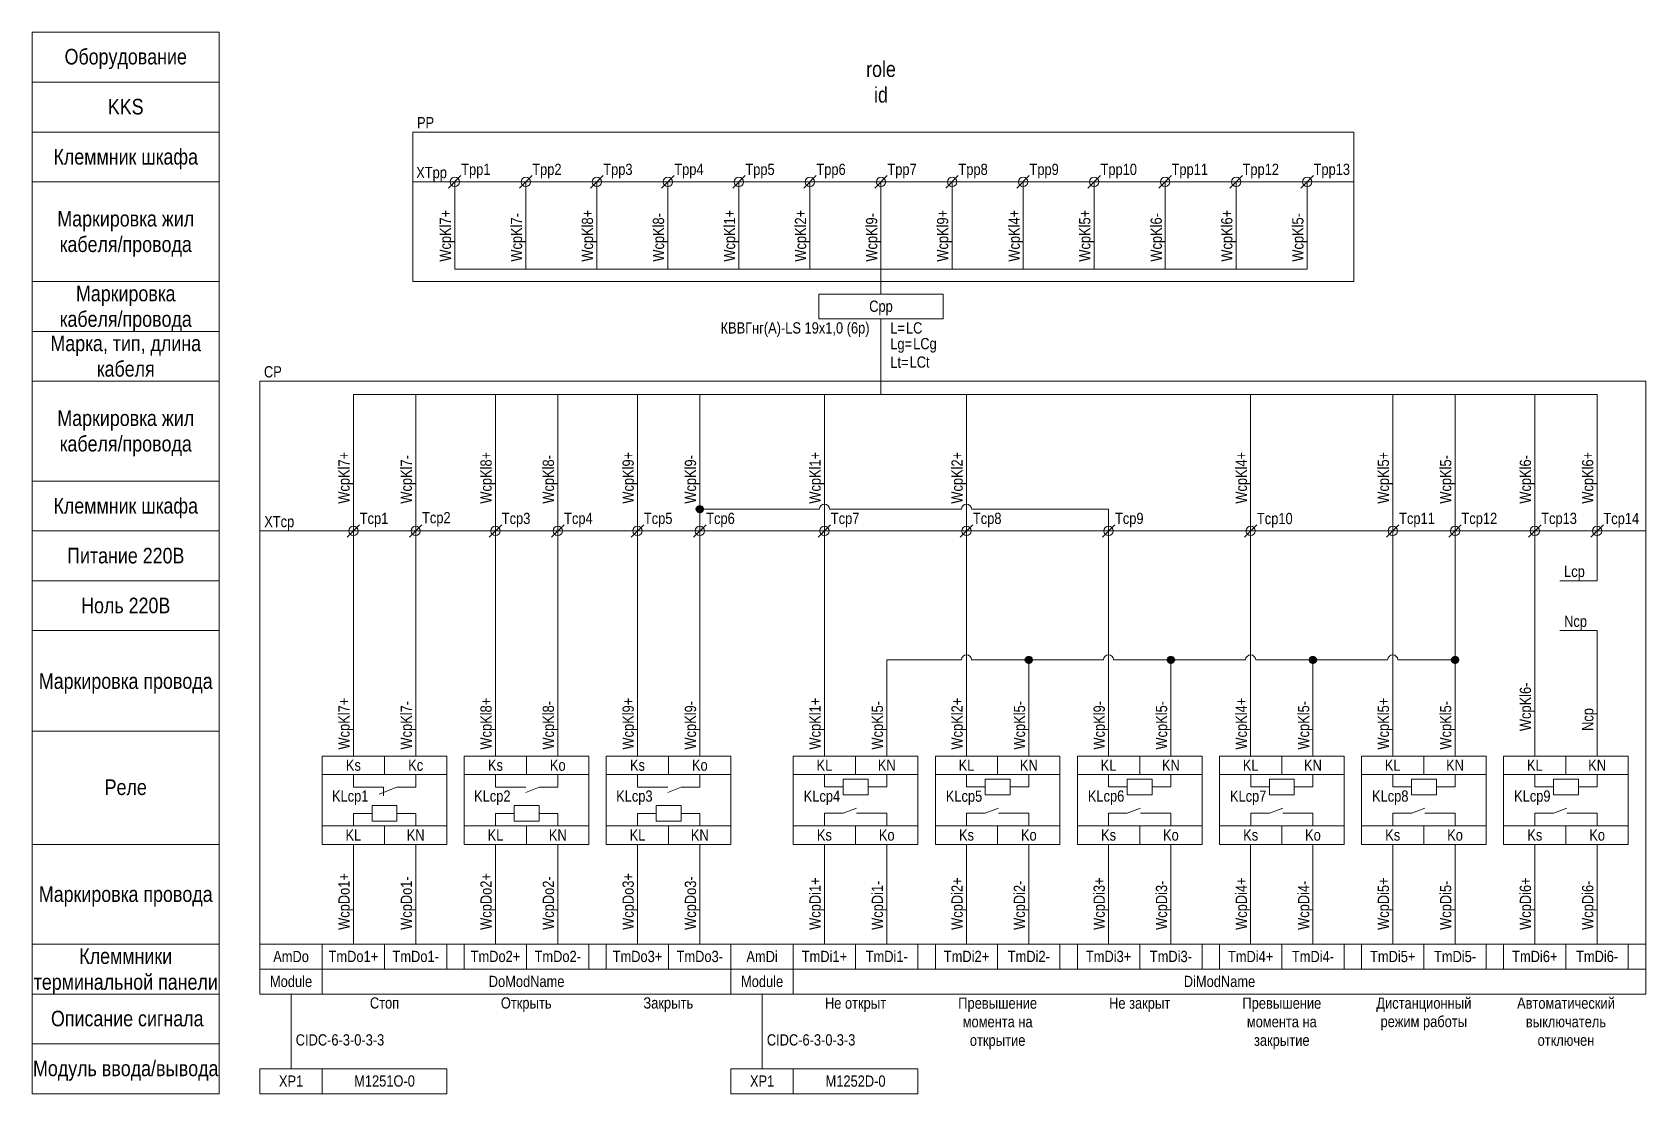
# Model space of a CAD drawing. Header units: millimetres. Extents: x 20 to 279, y -175 to -5.
import ezdxf

# ---------------------------------------------------------------- set-up
doc = ezdxf.new("R2010")
doc.units = ezdxf.units.MM
doc.header["$MEASUREMENT"] = 0
doc.linetypes.add('1_1', pattern=[2000, 1000, -1000])
doc.linetypes.add('4_2_1_2', pattern=[6702.777624, 3527.777672, -1763.888836, 0, -1411.111116])
for name, color, linetype in [('cp_names', 7, 'Continuous'), ('cp_params_di', 7, 'Continuous'), ('cp_params_do', 7, 'Continuous'), ('cp_static_di', 7, 'Continuous'), ('cp_static_do', 7, 'Continuous'), ('id_names', 7, 'Continuous'), ('id_params_di', 7, 'Continuous'), ('id_params_do', 7, 'Continuous'), ('id_static_di', 7, 'Continuous'), ('id_static_do', 7, 'Continuous')]:
    doc.layers.add(name, color=color, linetype=linetype)
doc.styles.add('СГЕНЕРИР_СТИЛЬ_1', font='ARIALN.TTF')

msp = doc.modelspace()

# ---------------------------------------------------------------- texts
at = {"layer": 'cp_names', "color": 7, "linetype": 'Continuous', "lineweight": 15, "insert": (35, -65.66), "char_height": 2.5, "attachment_point": 2, "line_spacing_factor": 0.982786, "style": 'СГЕНЕРИР_СТИЛЬ_1'}
msp.add_mtext('\\A1;{\\pqc;\\fArial Narrow|b0|i0|c204|p34;Маркировка жил\\P\\pqc;\\fArial Narrow|b0|i0|c204|p34;кабеля/провода}', dxfattribs=at)
at = {"layer": 'cp_names', "color": 7, "linetype": 'Continuous', "lineweight": 15, "char_height": 2.5, "attachment_point": 2, "style": 'СГЕНЕРИР_СТИЛЬ_1'}
for s, insert in [('\\A1;{\\pqc;\\fArial Narrow|b0|i0|c204|p34;Клеммник\\fArial Narrow|b0|i0|c204|p34; шкафа}', (35, -79.72)), ('\\A1;{\\pqc;\\fArial Narrow|b0|i0|c204|p34;Питание \\fArial Narrow|b0|i0|c204|p34;220В}', (35, -87.71)), ('\\A1;{\\pqc;\\fArial Narrow|b0|i0|c204|p34;Ноль\\fArial Narrow|b0|i0|c204|p34; 220В}', (35, -95.71)), ('\\A1;{\\pqc;\\fArial Narrow|b0|i0|c204|p34;Маркировка \\fArial Narrow|b0|i0|c204|p34;провода}', (35, -107.84)), ('\\A1;{\\pqc;\\fArial Narrow|b0|i0|c204|p34;Реле}', (35, -124.87)), ('\\A1;{\\pqc;\\fArial Narrow|b0|i0|c204|p34;Маркировка \\fArial Narrow|b0|i0|c204|p34;провода}', (35, -142.02)), ('\\A1;{\\pqc;\\fArial Narrow|b0|i0|c204|p34;Описание сигнала}', (35.24, -161.98)), ('\\A1;{\\pqc;\\fArial Narrow|b0|i0|c204|p34;Модуль ввода/вывода}', (35, -169.98))]:
    msp.add_mtext(s, dxfattribs=dict(at, insert=insert))
at = {"layer": 'cp_names', "color": 7, "linetype": 'Continuous', "lineweight": 15, "insert": (35, -151.96), "char_height": 2.5, "width": 30, "attachment_point": 2, "line_spacing_factor": 0.996518, "style": 'СГЕНЕРИР_СТИЛЬ_1'}
msp.add_mtext('\\A1;{\\pqc;\\fArial Narrow|b0|i0|c204|p34;Клеммник\\fArial Narrow|b0|i0|c204|p34;и терминальной панели}', dxfattribs=at)
at = {"layer": 'cp_params_di', "color": 7, "linetype": 'Continuous', "lineweight": 15, "char_height": 1.8, "rotation": 90, "style": 'СГЕНЕРИР_СТИЛЬ_1'}
for s, insert, attachment_point in [('\\A1;{\\pql;\\fArial Narrow|b0|i0|c204|p34;WcpKl\\fArial Narrow|b0|i0|c204|p34;7\\fArial Narrow|b0|i0|c204|p34;+}', (85.4, -41.8), 1), ('\\A1;{\\pql;\\fArial Narrow|b0|i0|c204|p34;WcpKl\\fArial Narrow|b0|i0|c204|p34;8\\fArial Narrow|b0|i0|c204|p34;+}', (108.19, -41.8), 1), ('\\A1;{\\pql;\\fArial Narrow|b0|i0|c204|p34;Wcp\\fArial Narrow|b0|i0|c204|p34;Kl1+}', (130.99, -41.8), 1), ('\\A1;{\\pql;\\fArial Narrow|b0|i0|c204|p34;WcpKl\\fArial Narrow|b0|i0|c204|p34;2\\fArial Narrow|b0|i0|c204|p34;+}', (142.39, -41.8), 1), ('\\A1;{\\pql;\\fArial Narrow|b0|i0|c204|p34;WcpKl9\\fArial Narrow|b0|i0|c204|p34;+}', (165.19, -41.8), 1), ('\\A1;{\\pql;\\fArial Narrow|b0|i0|c204|p34;WcpKl\\fArial Narrow|b0|i0|c204|p34;4+}', (176.68, -41.8), 1), ('\\A1;{\\pql;\\fArial Narrow|b0|i0|c204|p34;WcpKl\\fArial Narrow|b0|i0|c204|p34;5\\fArial Narrow|b0|i0|c204|p34;+}', (188, -41.8), 1), ('\\A1;{\\pql;\\fArial Narrow|b0|i0|c204|p34;WcpKl\\fArial Narrow|b0|i0|c204|p34;6\\fArial Narrow|b0|i0|c204|p34;+}', (210.79, -41.8), 1), ('\\A1;{\\pql;\\fArial Narrow|b0|i0|c204|p34;WcpKl\\fArial Narrow|b0|i0|c204|p34;7\\fArial Narrow|b0|i0|c204|p34;-}', (96.8, -41.8), 1), ('\\A1;{\\pql;\\fArial Narrow|b0|i0|c204|p34;WcpKl\\fArial Narrow|b0|i0|c204|p34;8\\fArial Narrow|b0|i0|c204|p34;-}', (119.59, -41.8), 1), ('\\A1;{\\pql;\\fArial Narrow|b0|i0|c204|p34;WcpKl9\\fArial Narrow|b0|i0|c204|p34;-}', (153.79, -41.8), 1), ('\\A1;{\\pql;\\fArial Narrow|b0|i0|c204|p34;WcpKl\\fArial Narrow|b0|i0|c204|p34;6\\fArial Narrow|b0|i0|c204|p34;-}', (199.47, -41.8), 1), ('\\A1;{\\pql;\\fArial Narrow|b0|i0|c204|p34;WcpKl5\\fArial Narrow|b0|i0|c204|p34;-}', (222.2, -41.8), 1), ('\\A1;{\\pql;\\fArial Narrow|b0|i0|c204|p34;WcpKl\\fArial Narrow|b0|i0|c204|p34;7\\fArial Narrow|b0|i0|c204|p34;+}', (69.12, -80.63), 1), ('\\A1;{\\pql;\\fArial Narrow|b0|i0|c204|p34;WcpKl\\fArial Narrow|b0|i0|c204|p34;8\\fArial Narrow|b0|i0|c204|p34;+}', (91.92, -80.63), 1), ('\\A1;{\\pql;\\fArial Narrow|b0|i0|c204|p34;WcpKl\\fArial Narrow|b0|i0|c204|p34;9\\fArial Narrow|b0|i0|c204|p34;+}', (114.72, -80.63), 1), ('\\A1;{\\pql;\\fArial Narrow|b0|i0|c204|p34;Wcp\\fArial Narrow|b0|i0|c204|p34;Kl1+}', (144.72, -80.63), 1), ('\\A1;{\\pql;\\fArial Narrow|b0|i0|c204|p34;WcpKl\\fArial Narrow|b0|i0|c204|p34;2\\fArial Narrow|b0|i0|c204|p34;+}', (167.51, -80.63), 1), ('\\A1;{\\pql;\\fArial Narrow|b0|i0|c204|p34;WcpKl\\fArial Narrow|b0|i0|c204|p34;4\\fArial Narrow|b0|i0|c204|p34;+}', (213.12, -80.63), 1), ('\\A1;{\\pql;\\fArial Narrow|b0|i0|c204|p34;WcpKl\\fArial Narrow|b0|i0|c204|p34;5\\fArial Narrow|b0|i0|c204|p34;+}', (235.92, -80.63), 1), ('\\A1;{\\pql;\\fArial Narrow|b0|i0|c204|p34;WcpKl\\fArial Narrow|b0|i0|c204|p34;6\\fArial Narrow|b0|i0|c204|p34;+}', (268.71, -80.63), 1), ('\\A1;{\\pql;\\fArial Narrow|b0|i0|c204|p34;WcpKl\\fArial Narrow|b0|i0|c204|p34;7\\fArial Narrow|b0|i0|c204|p34;-}', (79.12, -80.63), 1), ('\\A1;{\\pql;\\fArial Narrow|b0|i0|c204|p34;WcpKl\\fArial Narrow|b0|i0|c204|p34;8\\fArial Narrow|b0|i0|c204|p34;-}', (101.92, -80.63), 1), ('\\A1;{\\pql;\\fArial Narrow|b0|i0|c204|p34;WcpKl\\fArial Narrow|b0|i0|c204|p34;9\\fArial Narrow|b0|i0|c204|p34;-}', (124.72, -80.63), 1), ('\\A1;{\\pql;\\fArial Narrow|b0|i0|c204|p34;WcpKl5\\fArial Narrow|b0|i0|c204|p34;-}', (245.92, -80.63), 1), ('\\A1;{\\pql;\\fArial Narrow|b0|i0|c204|p34;WcpKl\\fArial Narrow|b0|i0|c204|p34;6\\fArial Narrow|b0|i0|c204|p34;-}', (258.71, -80.63), 1), ('\\A1;{\\pql;\\fArial Narrow|b0|i0|c204|p34;WcpKl6\\fArial Narrow|b0|i0|c204|p34;-}', (258.71, -117.12), 1), ('\\A1;{\\pql;\\fArial Narrow|b0|i0|c204|p34;Wcp\\fArial Narrow|b0|i0|c204|p34;Kl1+}', (144.72, -120.08), 1), ('\\A1;{\\pql;\\fArial Narrow|b0|i0|c204|p34;WcpKl\\fArial Narrow|b0|i0|c204|p34;5\\fArial Narrow|b0|i0|c204|p34;-}', (154.72, -120.08), 1), ('\\A1;{\\pql;\\fArial Narrow|b0|i0|c204|p34;WcpKl\\fArial Narrow|b0|i0|c204|p34;2\\fArial Narrow|b0|i0|c204|p34;+}', (167.51, -120.08), 1), ('\\A1;{\\pql;\\fArial Narrow|b0|i0|c204|p34;WcpKl\\fArial Narrow|b0|i0|c204|p34;5\\fArial Narrow|b0|i0|c204|p34;-}', (177.52, -120.08), 1), ('\\A1;{\\pql;\\fArial Narrow|b0|i0|c204|p34;WcpKl\\fArial Narrow|b0|i0|c204|p34;5\\fArial Narrow|b0|i0|c204|p34;-}', (200.32, -120.08), 1), ('\\A1;{\\pql;\\fArial Narrow|b0|i0|c204|p34;WcpKl\\fArial Narrow|b0|i0|c204|p34;4\\fArial Narrow|b0|i0|c204|p34;+}', (213.12, -120.08), 1), ('\\A1;{\\pql;\\fArial Narrow|b0|i0|c204|p34;WcpKl\\fArial Narrow|b0|i0|c204|p34;5\\fArial Narrow|b0|i0|c204|p34;-}', (223.12, -120.08), 1), ('\\A1;{\\pql;\\fArial Narrow|b0|i0|c204|p34;WcpKl\\fArial Narrow|b0|i0|c204|p34;5\\fArial Narrow|b0|i0|c204|p34;+}', (235.92, -120.08), 1), ('\\A1;{\\pql;\\fArial Narrow|b0|i0|c204|p34;WcpKl\\fArial Narrow|b0|i0|c204|p34;5\\fArial Narrow|b0|i0|c204|p34;-}', (245.92, -120.08), 1), ('\\A1;{\\pqc;\\fArial Narrow|b0|i0|c204|p34;N\\fArial Narrow|b0|i0|c204|p34;cp}', (268.72, -115.26), 2), ('\\A1;{\\pql;\\fArial Narrow|b0|i0|c204|p34;WcpDi1\\fArial Narrow|b0|i0|c204|p34;+}', (144.72, -149.01), 1), ('\\A1;{\\pql;\\fArial Narrow|b0|i0|c204|p34;WcpDi1\\fArial Narrow|b0|i0|c204|p34;-}', (154.72, -149.01), 1), ('\\A1;{\\pql;\\fArial Narrow|b0|i0|c204|p34;WcpDi\\fArial Narrow|b0|i0|c204|p34;2\\fArial Narrow|b0|i0|c204|p34;+}', (167.51, -149.01), 1), ('\\A1;{\\pql;\\fArial Narrow|b0|i0|c204|p34;WcpDi\\fArial Narrow|b0|i0|c204|p34;2\\fArial Narrow|b0|i0|c204|p34;-}', (177.51, -149.01), 1), ('\\A1;{\\pql;\\fArial Narrow|b0|i0|c204|p34;WcpDi\\fArial Narrow|b0|i0|c204|p34;3\\fArial Narrow|b0|i0|c204|p34;+}', (190.31, -149.01), 1), ('\\A1;{\\pql;\\fArial Narrow|b0|i0|c204|p34;WcpDi\\fArial Narrow|b0|i0|c204|p34;3\\fArial Narrow|b0|i0|c204|p34;-}', (200.31, -149.01), 1), ('\\A1;{\\pql;\\fArial Narrow|b0|i0|c204|p34;WcpDi\\fArial Narrow|b0|i0|c204|p34;4\\fArial Narrow|b0|i0|c204|p34;+}', (213.12, -149.01), 1), ('\\A1;{\\pql;\\fArial Narrow|b0|i0|c204|p34;WcpDi\\fArial Narrow|b0|i0|c204|p34;4\\fArial Narrow|b0|i0|c204|p34;-}', (223.12, -149.01), 1), ('\\A1;{\\pql;\\fArial Narrow|b0|i0|c204|p34;WcpDi\\fArial Narrow|b0|i0|c204|p34;5\\fArial Narrow|b0|i0|c204|p34;+}', (235.92, -149.01), 1), ('\\A1;{\\pql;\\fArial Narrow|b0|i0|c204|p34;WcpDi\\fArial Narrow|b0|i0|c204|p34;5\\fArial Narrow|b0|i0|c204|p34;-}', (245.92, -149.01), 1), ('\\A1;{\\pql;\\fArial Narrow|b0|i0|c204|p34;WcpDi\\fArial Narrow|b0|i0|c204|p34;6\\fArial Narrow|b0|i0|c204|p34;+}', (258.71, -149.01), 1), ('\\A1;{\\pql;\\fArial Narrow|b0|i0|c204|p34;WcpDi\\fArial Narrow|b0|i0|c204|p34;6\\fArial Narrow|b0|i0|c204|p34;-}', (268.71, -149.01), 1)]:
    msp.add_mtext(s, dxfattribs=dict(at, insert=insert, attachment_point=attachment_point))
at = {"layer": 'cp_params_di', "color": 7, "linetype": 'Continuous', "lineweight": 15, "char_height": 1.8, "style": 'СГЕНЕРИР_СТИЛЬ_1'}
for s, insert, attachment_point in [('\\A1;{\\pql;\\fArial Narrow|b0|i0|c204|p34;CP}', (57.18, -58.57), 1), ('\\A1;{\\pqr;\\fArial Narrow|b0|i0|c204|p34;XTcp}', (62.04, -82.6), 3), ('\\A1;{\\pql;\\fArial Narrow|b0|i0|c204|p34;Tcp1}', (72.55, -82.09), 1), ('\\A1;{\\pql;\\fArial Narrow|b0|i0|c204|p34;Tcp2}', (82.55, -81.97), 1), ('\\A1;{\\pql;\\fArial Narrow|b0|i0|c204|p34;Tcp3}', (95.35, -82.09), 1), ('\\A1;{\\pql;\\fArial Narrow|b0|i0|c204|p34;Tcp4}', (105.35, -82.09), 1), ('\\A1;{\\pql;\\fArial Narrow|b0|i0|c204|p34;Tcp5}', (118.15, -82.09), 1), ('\\A1;{\\pql;\\fArial Narrow|b0|i0|c204|p34;Tcp6}', (128.15, -82.09), 1), ('\\A1;{\\pql;\\fArial Narrow|b0|i0|c204|p34;Tcp7}', (148.15, -82.09), 1), ('\\A1;{\\pql;\\fArial Narrow|b0|i0|c204|p34;Tcp8}', (170.95, -82.09), 1), ('\\A1;{\\pql;\\fArial Narrow|b0|i0|c204|p34;Tcp\\fArial Narrow|b0|i0|c204|p34;9}', (193.75, -82.09), 1), ('\\A1;{\\pqc;\\fArial Narrow|b0|i0|c204|p34;L\\fArial Narrow|b0|i0|c204|p34;cp}', (267.48, -90.6), 2), ('\\A1;{\\pqc;\\fArial Narrow|b0|i0|c204|p34;N\\fArial Narrow|b0|i0|c204|p34;cp}', (267.66, -98.6), 2), ('\\A1;{\\pqc;\\fArial Narrow|b0|i0|c204|p34;K\\fArial Narrow|b0|i0|c204|p34;L}', (147.12, -121.68), 2), ('\\A1;{\\pqc;\\fArial Narrow|b0|i0|c204|p34;K\\fArial Narrow|b0|i0|c204|p34;N}', (157.12, -121.68), 2), ('\\A1;{\\pqc;\\fArial Narrow|b0|i0|c204|p34;K\\fArial Narrow|b0|i0|c204|p34;L}', (169.92, -121.68), 2), ('\\A1;{\\pqc;\\fArial Narrow|b0|i0|c204|p34;K\\fArial Narrow|b0|i0|c204|p34;N}', (179.92, -121.68), 2), ('\\A1;{\\pqc;\\fArial Narrow|b0|i0|c204|p34;K\\fArial Narrow|b0|i0|c204|p34;L}', (192.72, -121.68), 2), ('\\A1;{\\pqc;\\fArial Narrow|b0|i0|c204|p34;K\\fArial Narrow|b0|i0|c204|p34;N}', (202.72, -121.68), 2), ('\\A1;{\\pqc;\\fArial Narrow|b0|i0|c204|p34;K\\fArial Narrow|b0|i0|c204|p34;L}', (215.52, -121.68), 2), ('\\A1;{\\pqc;\\fArial Narrow|b0|i0|c204|p34;K\\fArial Narrow|b0|i0|c204|p34;N}', (225.52, -121.68), 2), ('\\A1;{\\pqc;\\fArial Narrow|b0|i0|c204|p34;K\\fArial Narrow|b0|i0|c204|p34;L}', (238.32, -121.68), 2), ('\\A1;{\\pqc;\\fArial Narrow|b0|i0|c204|p34;K\\fArial Narrow|b0|i0|c204|p34;N}', (248.32, -121.68), 2), ('\\A1;{\\pqc;\\fArial Narrow|b0|i0|c204|p34;K\\fArial Narrow|b0|i0|c204|p34;L}', (261.12, -121.68), 2), ('\\A1;{\\pqc;\\fArial Narrow|b0|i0|c204|p34;K\\fArial Narrow|b0|i0|c204|p34;N}', (271.12, -121.68), 2), ('\\A1;{\\pqc;\\fArial Narrow|b0|i0|c204|p34;KLcp\\fArial Narrow|b0|i0|c204|p34;4}', (146.72, -126.65), 2), ('\\A1;{\\pqc;\\fArial Narrow|b0|i0|c204|p34;KLcp\\fArial Narrow|b0|i0|c204|p34;5}', (169.52, -126.65), 2), ('\\A1;{\\pqc;\\fArial Narrow|b0|i0|c204|p34;KLcp\\fArial Narrow|b0|i0|c204|p34;6}', (192.32, -126.64), 2), ('\\A1;{\\pqc;\\fArial Narrow|b0|i0|c204|p34;KLcp\\fArial Narrow|b0|i0|c204|p34;7}', (215.12, -126.65), 2), ('\\A1;{\\pqc;\\fArial Narrow|b0|i0|c204|p34;KLcp\\fArial Narrow|b0|i0|c204|p34;8}', (237.92, -126.64), 2), ('\\A1;{\\pqc;\\fArial Narrow|b0|i0|c204|p34;KLcp\\fArial Narrow|b0|i0|c204|p34;9}', (260.72, -126.64), 2), ('\\A1;{\\pqc;\\fArial Narrow|b0|i0|c204|p34;Ks}', (147.12, -132.89), 2), ('\\A1;{\\pqc;\\fArial Narrow|b0|i0|c204|p34;Ko}', (157.12, -132.89), 2), ('\\A1;{\\pqc;\\fArial Narrow|b0|i0|c204|p34;Ks}', (169.92, -132.89), 2), ('\\A1;{\\pqc;\\fArial Narrow|b0|i0|c204|p34;Ko}', (179.92, -132.89), 2), ('\\A1;{\\pqc;\\fArial Narrow|b0|i0|c204|p34;Ks}', (192.72, -132.89), 2), ('\\A1;{\\pqc;\\fArial Narrow|b0|i0|c204|p34;Ko}', (202.72, -132.89), 2), ('\\A1;{\\pqc;\\fArial Narrow|b0|i0|c204|p34;Ks}', (215.52, -132.89), 2), ('\\A1;{\\pqc;\\fArial Narrow|b0|i0|c204|p34;Ko}', (225.52, -132.89), 2), ('\\A1;{\\pqc;\\fArial Narrow|b0|i0|c204|p34;Ks}', (238.32, -132.89), 2), ('\\A1;{\\pqc;\\fArial Narrow|b0|i0|c204|p34;Ko}', (248.32, -132.89), 2), ('\\A1;{\\pqc;\\fArial Narrow|b0|i0|c204|p34;Ks}', (261.12, -132.89), 2), ('\\A1;{\\pqc;\\fArial Narrow|b0|i0|c204|p34;Ko}', (271.12, -132.89), 2), ('\\A1;{\\pqc;\\fArial Narrow|b0|i0|c204|p34;Am\\fArial Narrow|b0|i0|c204|p34;Di}', (137.12, -152.38), 2), ('\\A1;{\\pqc;\\fArial Narrow|b0|i0|c204|p34;TmDi1\\fArial Narrow|b0|i0|c204|p34;+}', (147.12, -152.37), 2), ('\\A1;{\\pqc;\\fArial Narrow|b0|i0|c204|p34;TmDi1\\fArial Narrow|b0|i0|c204|p34;-}', (157.12, -152.37), 2), ('\\A1;{\\pqc;\\fArial Narrow|b0|i0|c204|p34;TmDi2\\fArial Narrow|b0|i0|c204|p34;+}', (169.92, -152.37), 2), ('\\A1;{\\pqc;\\fArial Narrow|b0|i0|c204|p34;TmDi2\\fArial Narrow|b0|i0|c204|p34;-}', (179.92, -152.37), 2), ('\\A1;{\\pqc;\\fArial Narrow|b0|i0|c204|p34;TmDi\\fArial Narrow|b0|i0|c204|p34;3\\fArial Narrow|b0|i0|c204|p34;+}', (192.72, -152.37), 2), ('\\A1;{\\pqc;\\fArial Narrow|b0|i0|c204|p34;TmDi\\fArial Narrow|b0|i0|c204|p34;3\\fArial Narrow|b0|i0|c204|p34;-}', (202.72, -152.37), 2), ('\\A1;{\\pqc;\\fArial Narrow|b0|i0|c204|p34;TmDi\\fArial Narrow|b0|i0|c204|p34;4\\fArial Narrow|b0|i0|c204|p34;+}', (215.52, -152.38), 2), ('\\A1;{\\pqc;\\fArial Narrow|b0|i0|c204|p34;TmDi\\fArial Narrow|b0|i0|c204|p34;4\\fArial Narrow|b0|i0|c204|p34;-}', (225.52, -152.38), 2), ('\\A1;{\\pqc;\\fArial Narrow|b0|i0|c204|p34;TmDi\\fArial Narrow|b0|i0|c204|p34;5\\fArial Narrow|b0|i0|c204|p34;+}', (238.32, -152.38), 2), ('\\A1;{\\pqc;\\fArial Narrow|b0|i0|c204|p34;TmDi\\fArial Narrow|b0|i0|c204|p34;5\\fArial Narrow|b0|i0|c204|p34;-}', (248.32, -152.38), 2), ('\\A1;{\\pqc;\\fArial Narrow|b0|i0|c204|p34;TmDi\\fArial Narrow|b0|i0|c204|p34;6\\fArial Narrow|b0|i0|c204|p34;+}', (261.12, -152.37), 2), ('\\A1;{\\pqc;\\fArial Narrow|b0|i0|c204|p34;TmDi\\fArial Narrow|b0|i0|c204|p34;6\\fArial Narrow|b0|i0|c204|p34;-}', (271.12, -152.37), 2), ('\\A1;{\\pqc;\\fArial Narrow|b0|i0|c204|p34;DiModName}', (210.52, -156.38), 2)]:
    msp.add_mtext(s, dxfattribs=dict(at, insert=insert, attachment_point=attachment_point))
at = {"layer": 'cp_params_do', "color": 7, "linetype": 'Continuous', "lineweight": 15, "char_height": 1.8, "style": 'СГЕНЕРИР_СТИЛЬ_1'}
for s, insert, attachment_point in [('\\A1;{\\pql;\\fArial Narrow|b0|i0|c204|p34;Tcp\\fArial Narrow|b0|i0|c204|p34;10}', (216.53, -82.11), 1), ('\\A1;{\\pql;\\fArial Narrow|b0|i0|c204|p34;Tcp\\fArial Narrow|b0|i0|c204|p34;11}', (239.35, -82.09), 1), ('\\A1;{\\pql;\\fArial Narrow|b0|i0|c204|p34;Tcp1\\fArial Narrow|b0|i0|c204|p34;2}', (249.35, -82.09), 1), ('\\A1;{\\pql;\\fArial Narrow|b0|i0|c204|p34;Tcp\\fArial Narrow|b0|i0|c204|p34;13}', (262.15, -82.09), 1), ('\\A1;{\\pql;\\fArial Narrow|b0|i0|c204|p34;Tcp1\\fArial Narrow|b0|i0|c204|p34;4}', (272.13, -82.11), 1), ('\\A1;{\\pqc;\\fArial Narrow|b0|i0|c204|p34;Ks}', (71.53, -121.68), 2), ('\\A1;{\\pqc;\\fArial Narrow|b0|i0|c204|p34;Kc}', (81.53, -121.68), 2), ('\\A1;{\\pqc;\\fArial Narrow|b0|i0|c204|p34;Ks}', (94.33, -121.68), 2), ('\\A1;{\\pqc;\\fArial Narrow|b0|i0|c204|p34;Ko}', (104.33, -121.68), 2), ('\\A1;{\\pqc;\\fArial Narrow|b0|i0|c204|p34;Ks}', (117.12, -121.68), 2), ('\\A1;{\\pqc;\\fArial Narrow|b0|i0|c204|p34;Ko}', (127.12, -121.68), 2), ('\\A1;{\\pqc;\\fArial Narrow|b0|i0|c204|p34;KLcp\\fArial Narrow|b0|i0|c204|p34;1}', (71.02, -126.64), 2), ('\\A1;{\\pqc;\\fArial Narrow|b0|i0|c204|p34;KLcp\\fArial Narrow|b0|i0|c204|p34;2}', (93.82, -126.64), 2), ('\\A1;{\\pqc;\\fArial Narrow|b0|i0|c204|p34;KLcp\\fArial Narrow|b0|i0|c204|p34;3}', (116.62, -126.64), 2), ('\\A1;{\\pqc;\\fArial Narrow|b0|i0|c204|p34;KL}', (71.53, -132.89), 2), ('\\A1;{\\pqc;\\fArial Narrow|b0|i0|c204|p34;KN}', (81.53, -132.89), 2), ('\\A1;{\\pqc;\\fArial Narrow|b0|i0|c204|p34;KL}', (94.33, -132.89), 2), ('\\A1;{\\pqc;\\fArial Narrow|b0|i0|c204|p34;KN}', (104.33, -132.89), 2), ('\\A1;{\\pqc;\\fArial Narrow|b0|i0|c204|p34;KL}', (117.12, -132.89), 2), ('\\A1;{\\pqc;\\fArial Narrow|b0|i0|c204|p34;KN}', (127.12, -132.89), 2), ('\\A1;{\\pqc;\\fArial Narrow|b0|i0|c204|p34;Am\\fArial Narrow|b0|i0|c204|p34;Do}', (61.53, -152.38), 2), ('\\A1;{\\pqc;\\fArial Narrow|b0|i0|c204|p34;TmD\\fArial Narrow|b0|i0|c204|p34;o\\fArial Narrow|b0|i0|c204|p34;1+}', (71.53, -152.37), 2), ('\\A1;{\\pqc;\\fArial Narrow|b0|i0|c204|p34;TmD\\fArial Narrow|b0|i0|c204|p34;o\\fArial Narrow|b0|i0|c204|p34;1-}', (81.53, -152.37), 2), ('\\A1;{\\pqc;\\fArial Narrow|b0|i0|c204|p34;TmD\\fArial Narrow|b0|i0|c204|p34;o\\fArial Narrow|b0|i0|c204|p34;2+}', (94.33, -152.37), 2), ('\\A1;{\\pqc;\\fArial Narrow|b0|i0|c204|p34;TmD\\fArial Narrow|b0|i0|c204|p34;o\\fArial Narrow|b0|i0|c204|p34;2-}', (104.33, -152.37), 2), ('\\A1;{\\pqc;\\fArial Narrow|b0|i0|c204|p34;TmD\\fArial Narrow|b0|i0|c204|p34;o3\\fArial Narrow|b0|i0|c204|p34;+}', (117.12, -152.37), 2), ('\\A1;{\\pqc;\\fArial Narrow|b0|i0|c204|p34;TmD\\fArial Narrow|b0|i0|c204|p34;o3\\fArial Narrow|b0|i0|c204|p34;-}', (127.12, -152.37), 2), ('\\A1;{\\pqc;\\fArial Narrow|b0|i0|c204|p34;D\\fArial Narrow|b0|i0|c204|p34;o\\fArial Narrow|b0|i0|c204|p34;ModName}', (99.33, -156.38), 2)]:
    msp.add_mtext(s, dxfattribs=dict(at, insert=insert, attachment_point=attachment_point))
at = {"layer": 'cp_params_do', "color": 7, "linetype": 'Continuous', "lineweight": 15, "char_height": 1.8, "attachment_point": 1, "rotation": 90, "style": 'СГЕНЕРИР_СТИЛЬ_1'}
for s, insert in [('\\A1;{\\pql;\\fArial Narrow|b0|i0|c204|p34;Wcp\\fArial Narrow|b0|i0|c204|p34;Kl\\fArial Narrow|b0|i0|c204|p34;7\\fArial Narrow|b0|i0|c204|p34;+}', (69.12, -120.08)), ('\\A1;{\\pql;\\fArial Narrow|b0|i0|c204|p34;WcpKl7\\fArial Narrow|b0|i0|c204|p34;-}', (79.12, -120.08)), ('\\A1;{\\pql;\\fArial Narrow|b0|i0|c204|p34;WcpKl\\fArial Narrow|b0|i0|c204|p34;8\\fArial Narrow|b0|i0|c204|p34;+}', (91.92, -120.08)), ('\\A1;{\\pql;\\fArial Narrow|b0|i0|c204|p34;WcpKl\\fArial Narrow|b0|i0|c204|p34;8\\fArial Narrow|b0|i0|c204|p34;-}', (101.92, -120.08)), ('\\A1;{\\pql;\\fArial Narrow|b0|i0|c204|p34;WcpKl\\fArial Narrow|b0|i0|c204|p34;9\\fArial Narrow|b0|i0|c204|p34;+}', (114.72, -120.08)), ('\\A1;{\\pql;\\fArial Narrow|b0|i0|c204|p34;WcpKl\\fArial Narrow|b0|i0|c204|p34;9\\fArial Narrow|b0|i0|c204|p34;-}', (124.72, -120.08)), ('\\A1;{\\pql;\\fArial Narrow|b0|i0|c204|p34;WcpKl\\fArial Narrow|b0|i0|c204|p34;9\\fArial Narrow|b0|i0|c204|p34;-}', (190.31, -120.08)), ('\\A1;{\\pql;\\fArial Narrow|b0|i0|c204|p34;WcpDo1\\fArial Narrow|b0|i0|c204|p34;+}', (69.12, -149.01)), ('\\A1;{\\pql;\\fArial Narrow|b0|i0|c204|p34;WcpDo1\\fArial Narrow|b0|i0|c204|p34;-}', (79.12, -149.01)), ('\\A1;{\\pql;\\fArial Narrow|b0|i0|c204|p34;WcpDo\\fArial Narrow|b0|i0|c204|p34;2\\fArial Narrow|b0|i0|c204|p34;+}', (91.92, -149.01)), ('\\A1;{\\pql;\\fArial Narrow|b0|i0|c204|p34;WcpDo\\fArial Narrow|b0|i0|c204|p34;2\\fArial Narrow|b0|i0|c204|p34;-}', (101.92, -149.01)), ('\\A1;{\\pql;\\fArial Narrow|b0|i0|c204|p34;WcpDo\\fArial Narrow|b0|i0|c204|p34;3\\fArial Narrow|b0|i0|c204|p34;+}', (114.72, -149.01)), ('\\A1;{\\pql;\\fArial Narrow|b0|i0|c204|p34;WcpDo\\fArial Narrow|b0|i0|c204|p34;3\\fArial Narrow|b0|i0|c204|p34;-}', (124.72, -149.01))]:
    msp.add_mtext(s, dxfattribs=dict(at, insert=insert))
at = {"layer": 'cp_static_di', "color": 7, "linetype": 'Continuous', "lineweight": 15, "char_height": 1.8, "attachment_point": 2, "style": 'СГЕНЕРИР_СТИЛЬ_1'}
for s, insert in [('\\A1;{\\pqc;\\fArial Narrow|b0|i0|c204|p34;Не открыт}', (152.12, -159.86)), ('\\A1;{\\pqc;\\fArial Narrow|b0|i0|c204|p34;Не з\\fArial Narrow|b0|i0|c204|p34;акрыт}', (197.72, -159.86))]:
    msp.add_mtext(s, dxfattribs=dict(at, insert=insert))
at = {"layer": 'cp_static_di', "color": 7, "linetype": 'Continuous', "lineweight": 15, "char_height": 1.8, "width": 20, "attachment_point": 2, "style": 'СГЕНЕРИР_СТИЛЬ_1'}
for s, insert, line_spacing_factor in [('\\A1;{\\pqc;\\fArial Narrow|b0|i0|c204|p34;Превышение момента на открытие}', (174.92, -159.86), 0.992338), ('\\A1;{\\pqc;\\fArial Narrow|b0|i0|c204|p34;Превышение момента на \\fArial Narrow|b0|i0|c204|p34;закрытие}', (220.52, -159.86), 0.992338), ('\\A1;{\\pqc;\\fArial Narrow|b0|i0|c204|p34;Дистанционный режим работы}', (243.32, -159.86), 0.982786), ('\\A1;{\\pqc;\\fArial Narrow|b0|i0|c204|p34;Автоматический выключатель отключен}', (266.12, -159.86), 0.991432)]:
    msp.add_mtext(s, dxfattribs=dict(at, insert=insert, line_spacing_factor=line_spacing_factor))
at = {"layer": 'cp_static_do', "color": 7, "linetype": 'Continuous', "lineweight": 15, "char_height": 1.8, "attachment_point": 2, "style": 'СГЕНЕРИР_СТИЛЬ_1'}
for s, insert in [('\\A1;{\\pqc;\\fArial Narrow|b0|i0|c204|p34;Module}', (61.53, -156.38)), ('\\A1;{\\pqc;\\fArial Narrow|b0|i0|c204|p34;Module}', (137.12, -156.38)), ('\\A1;{\\pqc;\\fArial Narrow|b0|i0|c204|p34;Стоп}', (76.53, -159.83)), ('\\A1;{\\pqc;\\fArial Narrow|b0|i0|c204|p34;Открыть}', (99.27, -159.83)), ('\\A1;{\\pqc;\\fArial Narrow|b0|i0|c204|p34;Закрыть}', (122.07, -159.83)), ('\\A1;{\\pqc;\\fArial Narrow|b0|i0|c204|p34;XP1}', (61.53, -172.37)), ('\\A1;{\\pqc;\\fArial Narrow|b0|i0|c204|p34;M1251O-0}', (76.53, -172.35)), ('\\A1;{\\pqc;\\fArial Narrow|b0|i0|c204|p34;XP1}', (137.12, -172.37)), ('\\A1;{\\pqc;\\fArial Narrow|b0|i0|c204|p34;M125\\fArial Narrow|b0|i0|c204|p34;2D\\fArial Narrow|b0|i0|c204|p34;-0}', (152.12, -172.37))]:
    msp.add_mtext(s, dxfattribs=dict(at, insert=insert))
at = {"layer": 'id_names', "color": 7, "linetype": 'Continuous', "lineweight": 15, "char_height": 2.5, "attachment_point": 2, "style": 'СГЕНЕРИР_СТИЛЬ_1'}
for s, insert in [('\\A1;{\\pqc;\\fArial Narrow|b0|i0|c204|p34;Оборудование}', (35, -7.66)), ('\\A1;{\\pqc;\\fArial Narrow|b0|i0|c204|p34;KKS}', (35, -15.68)), ('\\A1;{\\pqc;\\fArial Narrow|b0|i0|c204|p34;Клеммник\\fArial Narrow|b0|i0|c204|p34; шкафа}', (35, -23.72))]:
    msp.add_mtext(s, dxfattribs=dict(at, insert=insert))
for s, insert, line_spacing_factor in [('\\A1;{\\pqc;\\fArial Narrow|b0|i0|c204|p34;Маркировка жил\\P\\pqc;\\fArial Narrow|b0|i0|c204|p34;кабеля/провода}', (35, -33.66), 0.982786), ('\\A1;{\\pqc;\\fArial Narrow|b0|i0|c204|p34;Маркировка\\P\\pqc;\\fArial Narrow|b0|i0|c204|p34;кабеля/провода}', (35, -45.66), 0.982786), ('\\A1;{\\pqc;\\fArial Narrow|b0|i0|c204|p34;Марка, тип\\fArial Narrow|b0|i0|c204|p34;, длина\\P\\pqc;\\fArial Narrow|b0|i0|c204|p34;кабеля}', (35, -53.66), 0.98101)]:
    msp.add_mtext(s, dxfattribs=dict(at, insert=insert, line_spacing_factor=line_spacing_factor))
at = {"layer": 'id_params_di', "color": 7, "linetype": 'Continuous', "lineweight": 15, "style": 'СГЕНЕРИР_СТИЛЬ_1'}
for s, insert, char_height, attachment_point in [('\\A1;{\\pqc;\\fArial Narrow|b0|i0|c204|p34;role}', (156.2, -9.66), 2.5, 2), ('\\A1;{\\pqc;\\fArial Narrow|b0|i0|c204|p34;id}', (156.2, -13.78), 2.5, 2), ('\\A1;{\\pql;\\fArial Narrow|b0|i0|c204|p34;LC}', (160.21, -51.53), 1.8, 1), ('\\A1;{\\pql;\\fArial Narrow|b0|i0|c204|p34;LCg}', (161.36, -54.05), 1.8, 1), ('\\A1;{\\pql;\\fArial Narrow|b0|i0|c204|p34;LCt}', (160.79, -57.01), 1.8, 1)]:
    msp.add_mtext(s, dxfattribs=dict(at, insert=insert, char_height=char_height, attachment_point=attachment_point))
at = {"layer": 'id_params_do', "color": 7, "linetype": 'Continuous', "lineweight": 15, "char_height": 1.8, "style": 'СГЕНЕРИР_СТИЛЬ_1'}
for s, insert, attachment_point in [('\\A1;{\\pql;\\fArial Narrow|b0|i0|c204|p34;P\\fArial Narrow|b0|i0|c204|p34;P}', (81.74, -18.6), 1), ('\\A1;{\\pqr;\\fArial Narrow|b0|i0|c204|p34;XTpp}', (86.54, -26.6), 3), ('\\A1;{\\pql;\\fArial Narrow|b0|i0|c204|p34;Tpp1}', (88.83, -26.09), 1), ('\\A1;{\\pql;\\fArial Narrow|b0|i0|c204|p34;Tpp2}', (100.23, -26.09), 1), ('\\A1;{\\pql;\\fArial Narrow|b0|i0|c204|p34;Tpp\\fArial Narrow|b0|i0|c204|p34;3}', (111.63, -26.09), 1), ('\\A1;{\\pql;\\fArial Narrow|b0|i0|c204|p34;Tpp\\fArial Narrow|b0|i0|c204|p34;4}', (123.03, -26.09), 1), ('\\A1;{\\pql;\\fArial Narrow|b0|i0|c204|p34;Tpp\\fArial Narrow|b0|i0|c204|p34;5}', (134.43, -26.09), 1), ('\\A1;{\\pql;\\fArial Narrow|b0|i0|c204|p34;Tpp\\fArial Narrow|b0|i0|c204|p34;6}', (145.83, -26.09), 1), ('\\A1;{\\pql;\\fArial Narrow|b0|i0|c204|p34;Tpp\\fArial Narrow|b0|i0|c204|p34;7}', (157.23, -26.09), 1), ('\\A1;{\\pql;\\fArial Narrow|b0|i0|c204|p34;Tpp\\fArial Narrow|b0|i0|c204|p34;8}', (168.63, -26.09), 1), ('\\A1;{\\pql;\\fArial Narrow|b0|i0|c204|p34;Tpp\\fArial Narrow|b0|i0|c204|p34;9}', (180.03, -26.09), 1), ('\\A1;{\\pql;\\fArial Narrow|b0|i0|c204|p34;Tpp1\\fArial Narrow|b0|i0|c204|p34;0}', (191.43, -26.09), 1), ('\\A1;{\\pql;\\fArial Narrow|b0|i0|c204|p34;Tpp\\fArial Narrow|b0|i0|c204|p34;11}', (202.83, -26.09), 1), ('\\A1;{\\pql;\\fArial Narrow|b0|i0|c204|p34;Tpp\\fArial Narrow|b0|i0|c204|p34;12}', (214.22, -26.09), 1), ('\\A1;{\\pql;\\fArial Narrow|b0|i0|c204|p34;Tpp1\\fArial Narrow|b0|i0|c204|p34;3}', (225.62, -26.09), 1), ('\\A1;{\\pqc;\\fArial Narrow|b0|i0|c204|p34;Cpp}', (156.2, -48.05), 2)]:
    msp.add_mtext(s, dxfattribs=dict(at, insert=insert, attachment_point=attachment_point))
at = {"layer": 'id_static_di', "color": 7, "linetype": 'Continuous', "lineweight": 15, "char_height": 1.8, "attachment_point": 1, "style": 'СГЕНЕРИР_СТИЛЬ_1'}
for s, insert in [('\\A1;{\\pql;\\fArial Narrow|b0|i0|c204|p34;КВВГнг(А)-LS 19х1,0 (\\fArial Narrow|b0|i0|c204|p34;6\\fArial Narrow|b0|i0|c204|p34;р) }', (130.46, -51.53)), ('\\A1;{\\pql;\\fArial Narrow|b0|i0|c204|p34;L=}', (157.69, -51.56)), ('\\A1;{\\pql;\\fArial Narrow|b0|i0|c204|p34;Lg=}', (157.69, -54.08)), ('\\A1;{\\pql;\\fArial Narrow|b0|i0|c204|p34;Lt=}', (157.69, -57.04)), ('\\A1;{\\pql;\\fArial Narrow|b0|i0|c204|p34;CIDC-6-3-0-3-3}', (62.28, -165.76)), ('\\A1;{\\pql;\\fArial Narrow|b0|i0|c204|p34;CIDC-6-3-0-3-3}', (137.88, -165.76))]:
    msp.add_mtext(s, dxfattribs=dict(at, insert=insert))

# ---------------------------------------------------------------- hatches: boundary and pattern name
at = {"layer": 'cp_static_di', "linetype": 'Continuous', "lineweight": 0, "true_color": 0x000000}
for points in [[(179.52, -105.7), (179.55, -105.86), (179.64, -105.99), (179.77, -106.07), (179.92, -106.1), (180.08, -106.07), (180.21, -105.99), (180.29, -105.86), (180.32, -105.7), (180.29, -105.55), (180.21, -105.42), (180.08, -105.34), (179.92, -105.3), (179.77, -105.34), (179.64, -105.42), (179.55, -105.55)], [(202.32, -105.7), (202.35, -105.86), (202.44, -105.99), (202.57, -106.07), (202.72, -106.1), (202.88, -106.07), (203.01, -105.99), (203.09, -105.86), (203.12, -105.7), (203.09, -105.55), (203.01, -105.42), (202.88, -105.34), (202.72, -105.3), (202.57, -105.34), (202.44, -105.42), (202.35, -105.55)], [(225.12, -105.7), (225.15, -105.86), (225.24, -105.99), (225.37, -106.07), (225.52, -106.1), (225.68, -106.07), (225.81, -105.99), (225.89, -105.86), (225.92, -105.7), (225.89, -105.55), (225.81, -105.42), (225.68, -105.34), (225.52, -105.3), (225.37, -105.34), (225.24, -105.42), (225.15, -105.55)]]:
    msp.add_hatch(color=18, dxfattribs=at).paths.add_polyline_path(points)
at = {"layer": 'id_static_di', "linetype": 'Continuous', "lineweight": 0, "true_color": 0x000000}
for points in [[(126.72, -81.53), (126.76, -81.68), (126.84, -81.81), (126.97, -81.9), (127.12, -81.93), (127.28, -81.9), (127.41, -81.81), (127.49, -81.68), (127.52, -81.53), (127.49, -81.38), (127.41, -81.25), (127.28, -81.16), (127.12, -81.13), (126.97, -81.16), (126.84, -81.25), (126.76, -81.38)], [(247.92, -105.7), (247.95, -105.86), (248.04, -105.99), (248.17, -106.07), (248.32, -106.1), (248.48, -106.07), (248.61, -105.99), (248.69, -105.86), (248.72, -105.7), (248.69, -105.55), (248.61, -105.42), (248.48, -105.34), (248.32, -105.3), (248.17, -105.34), (248.04, -105.42), (247.95, -105.55)]]:
    msp.add_hatch(color=18, dxfattribs=at).paths.add_polyline_path(points)

# ---------------------------------------------------------------- linework, layer by layer
at = {"layer": 'cp_names', "color": 7, "linetype": 'Continuous', "lineweight": 15, "ltscale": 100}
for points in [[(20, -77), (50, -77), (50, -61), (20, -61)], [(20, -85), (50, -85), (50, -77), (20, -77)], [(20, -93), (50, -93), (50, -85), (20, -85)], [(20, -101), (50, -101), (50, -93), (20, -93)], [(20, -117.12), (50, -117.12), (50, -101), (20, -101)], [(20, -135.3), (50, -135.3), (50, -117.12), (20, -117.12)], [(20, -151.3), (50, -151.3), (50, -135.3), (20, -135.3)], [(20, -159.3), (50, -159.3), (50, -151.3), (20, -151.3)], [(20, -167.3), (50, -167.3), (50, -159.3), (20, -159.3)], [(20, -175.3), (50, -175.3), (50, -167.3), (20, -167.3)]]:
    msp.add_lwpolyline(points, close=True, dxfattribs=at)
at = {"layer": 'cp_static_di', "color": 7, "linetype": '1_1', "lineweight": 15, "ltscale": 100}
for p, q in [((278.92, -61), (56.53, -61)), ((56.53, -61), (56.53, -159.3))]:
    msp.add_line(p, q, dxfattribs=at)
at = {"layer": 'cp_static_di', "color": 7, "linetype": 'Continuous', "lineweight": 15, "ltscale": 100}
for p, q in [((71.53, -63.14), (271.12, -63.14)), ((71.53, -63.14), (71.53, -85)), ((81.53, -63.14), (81.53, -85)), ((94.33, -63.14), (94.33, -85)), ((104.33, -63.14), (104.33, -85)), ((117.12, -63.14), (117.12, -85)), ((127.12, -63.14), (127.12, -85)), ((147.12, -63.14), (147.12, -85)), ((169.92, -63.14), (169.92, -85)), ((215.52, -63.14), (215.52, -85)), ((238.32, -63.14), (238.32, -85)), ((248.32, -63.14), (248.32, -85)), ((261.12, -63.14), (261.12, -85)), ((271.12, -63.14), (271.12, -85)), ((70.53, -86), (72.53, -84)), ((80.53, -86), (82.53, -84)), ((93.33, -86), (95.33, -84)), ((103.33, -86), (105.33, -84)), ((116.12, -86), (118.12, -84)), ((126.12, -86), (128.12, -84)), ((146.12, -86), (148.12, -84)), ((147.12, -85), (147.12, -121.12)), ((168.92, -86), (170.92, -84)), ((169.92, -85), (169.92, -121.12)), ((191.72, -86), (193.72, -84)), ((192.72, -85), (192.72, -121.12)), ((215.52, -85), (215.52, -121.12)), ((238.32, -85), (238.32, -121.12)), ((248.32, -121.12), (248.32, -85)), ((261.12, -85), (261.12, -121.12)), ((271.12, -85), (271.12, -93)), ((265.15, -93), (271.12, -93)), ((265.15, -101), (271.12, -101)), ((271.12, -121.12), (271.12, -101)), ((157.12, -121.12), (157.12, -105.7)), ((179.92, -121.12), (179.92, -106.1)), ((202.72, -121.12), (202.72, -106.1)), ((225.52, -121.12), (225.52, -106.1)), ((147.12, -135.3), (147.12, -151.3)), ((157.12, -135.3), (157.12, -151.3)), ((169.92, -135.3), (169.92, -151.3)), ((179.92, -135.3), (179.92, -151.3)), ((192.72, -135.3), (192.72, -151.3)), ((202.72, -135.3), (202.72, -151.3)), ((215.52, -135.3), (215.52, -151.3)), ((225.52, -135.3), (225.52, -151.3)), ((238.32, -135.3), (238.32, -151.3)), ((248.32, -135.3), (248.32, -151.3)), ((261.12, -135.3), (261.12, -151.3)), ((271.12, -135.3), (271.12, -151.3)), ((132.12, -151.3), (278.92, -151.3)), ((132.12, -159.3), (233.32, -159.3))]:
    msp.add_line(p, q, dxfattribs=at)
at = {"layer": 'cp_static_di', "color": 7, "linetype": '4_2_1_2', "lineweight": 15, "ltscale": 100}
msp.add_line((56.53, -85), (278.92, -85), dxfattribs=at)
at = {"layer": 'cp_static_di', "color": 7, "linetype": 'Continuous', "lineweight": 15, "ltscale": 100}
for points in [[(142.12, -135.3), (162.12, -135.3), (162.12, -121.12), (142.12, -121.12)], [(142.12, -124.08), (152.12, -124.08), (152.12, -121.12), (142.12, -121.12)], [(152.12, -124.08), (162.12, -124.08), (162.12, -121.12), (152.12, -121.12)], [(164.92, -135.3), (184.92, -135.3), (184.92, -121.12), (164.92, -121.12)], [(164.92, -124.08), (174.92, -124.08), (174.92, -121.12), (164.92, -121.12)], [(174.92, -124.08), (184.92, -124.08), (184.92, -121.12), (174.92, -121.12)], [(187.72, -135.3), (207.72, -135.3), (207.72, -121.12), (187.72, -121.12)], [(187.72, -124.08), (197.72, -124.08), (197.72, -121.12), (187.72, -121.12)], [(197.72, -124.08), (207.72, -124.08), (207.72, -121.12), (197.72, -121.12)], [(210.52, -135.3), (230.52, -135.3), (230.52, -121.12), (210.52, -121.12)], [(210.52, -124.08), (220.52, -124.08), (220.52, -121.12), (210.52, -121.12)], [(220.52, -124.08), (230.52, -124.08), (230.52, -121.12), (220.52, -121.12)], [(233.32, -135.3), (253.32, -135.3), (253.32, -121.12), (233.32, -121.12)], [(233.32, -124.08), (243.32, -124.08), (243.32, -121.12), (233.32, -121.12)], [(243.32, -124.08), (253.32, -124.08), (253.32, -121.12), (243.32, -121.12)], [(256.12, -135.3), (276.12, -135.3), (276.12, -121.12), (256.12, -121.12)], [(256.12, -124.08), (266.12, -124.08), (266.12, -121.12), (256.12, -121.12)], [(266.12, -124.08), (276.12, -124.08), (276.12, -121.12), (266.12, -121.12)], [(154.13, -124.83), (154.13, -127.33), (150.13, -127.33), (150.13, -124.83)], [(176.93, -124.83), (176.93, -127.33), (172.93, -127.33), (172.93, -124.83)], [(199.73, -124.83), (199.73, -127.33), (195.73, -127.33), (195.73, -124.83)], [(222.53, -124.83), (222.53, -127.33), (218.53, -127.33), (218.53, -124.83)], [(245.33, -124.83), (245.33, -127.33), (241.33, -127.33), (241.33, -124.83)], [(268.12, -124.83), (268.12, -127.33), (264.12, -127.33), (264.12, -124.83)], [(142.12, -135.3), (152.12, -135.3), (152.12, -132.33), (142.12, -132.33)], [(152.12, -135.3), (162.12, -135.3), (162.12, -132.33), (152.12, -132.33)], [(164.92, -135.3), (174.92, -135.3), (174.92, -132.33), (164.92, -132.33)], [(174.92, -135.3), (184.92, -135.3), (184.92, -132.33), (174.92, -132.33)], [(187.72, -135.3), (197.72, -135.3), (197.72, -132.33), (187.72, -132.33)], [(197.72, -135.3), (207.72, -135.3), (207.72, -132.33), (197.72, -132.33)], [(210.52, -135.3), (220.52, -135.3), (220.52, -132.33), (210.52, -132.33)], [(220.52, -135.3), (230.52, -135.3), (230.52, -132.33), (220.52, -132.33)], [(233.32, -135.3), (243.32, -135.3), (243.32, -132.33), (233.32, -132.33)], [(243.32, -135.3), (253.32, -135.3), (253.32, -132.33), (243.32, -132.33)], [(256.12, -135.3), (266.12, -135.3), (266.12, -132.33), (256.12, -132.33)], [(266.12, -135.3), (276.12, -135.3), (276.12, -132.33), (266.12, -132.33)], [(142.12, -151.3), (152.12, -151.3), (152.12, -155.3), (142.12, -155.3)], [(152.12, -151.3), (162.12, -151.3), (162.12, -155.3), (152.12, -155.3)], [(164.92, -151.3), (174.92, -151.3), (174.92, -155.3), (164.92, -155.3)], [(174.92, -151.3), (184.92, -151.3), (184.92, -155.3), (174.92, -155.3)], [(187.72, -151.3), (197.72, -151.3), (197.72, -155.3), (187.72, -155.3)], [(197.72, -151.3), (207.72, -151.3), (207.72, -155.3), (197.72, -155.3)], [(210.52, -151.3), (220.52, -151.3), (220.52, -155.3), (210.52, -155.3)], [(220.52, -151.3), (230.52, -151.3), (230.52, -155.3), (220.52, -155.3)], [(233.32, -151.3), (243.32, -151.3), (243.32, -155.3), (233.32, -155.3)], [(243.32, -151.3), (253.32, -151.3), (253.32, -155.3), (243.32, -155.3)], [(256.12, -151.3), (266.12, -151.3), (266.12, -155.3), (256.12, -155.3)], [(266.12, -151.3), (276.12, -151.3), (276.12, -155.3), (266.12, -155.3)], [(142.12, -155.3), (278.92, -155.3), (278.92, -159.3), (142.12, -159.3)]]:
    msp.add_lwpolyline(points, close=True, dxfattribs=at)
for points in [[(147.13, -124.08), (147.13, -126.08), (150.13, -126.08)], [(157.12, -124.08), (157.12, -126.08), (154.13, -126.08)], [(169.93, -124.08), (169.93, -126.08), (172.93, -126.08)], [(179.92, -124.08), (179.92, -126.08), (176.93, -126.08)], [(192.73, -124.08), (192.73, -126.08), (195.73, -126.08)], [(202.72, -124.08), (202.72, -126.08), (199.73, -126.08)], [(215.53, -124.08), (215.53, -126.08), (218.53, -126.08)], [(225.52, -124.08), (225.52, -126.08), (222.53, -126.08)], [(238.33, -124.08), (238.33, -126.08), (241.33, -126.08)], [(248.32, -124.08), (248.32, -126.08), (245.33, -126.08)], [(261.13, -124.08), (261.13, -126.08), (264.12, -126.08)], [(271.12, -124.08), (271.12, -126.08), (268.12, -126.08)], [(147.13, -132.33), (147.13, -130.3), (150.13, -130.3)], [(150.13, -130.3), (152.27, -129.47)], [(154.13, -130.3), (152.27, -130.3)], [(157.12, -132.33), (157.12, -130.3), (154.13, -130.3)], [(169.93, -132.33), (169.93, -130.3), (172.93, -130.3)], [(172.93, -130.3), (175.06, -129.47)], [(176.93, -130.3), (175.07, -130.3)], [(179.92, -132.33), (179.92, -130.3), (176.93, -130.3)], [(192.73, -132.33), (192.73, -130.3), (195.73, -130.3)], [(195.73, -130.3), (197.86, -129.47)], [(199.73, -130.3), (197.86, -130.3)], [(202.72, -132.33), (202.72, -130.3), (199.73, -130.3)], [(215.53, -132.33), (215.53, -130.3), (218.53, -130.3)], [(218.53, -130.3), (220.66, -129.47)], [(222.53, -130.3), (220.66, -130.3)], [(225.52, -132.33), (225.52, -130.3), (222.53, -130.3)], [(238.33, -132.33), (238.33, -130.3), (241.33, -130.3)], [(241.33, -130.3), (243.46, -129.47)], [(245.33, -130.3), (243.46, -130.3)], [(248.32, -132.33), (248.32, -130.3), (245.33, -130.3)], [(261.13, -132.33), (261.13, -130.3), (264.12, -130.3)], [(264.12, -130.3), (266.26, -129.47)], [(268.12, -130.3), (266.26, -130.3)], [(271.12, -132.33), (271.12, -130.3), (268.12, -130.3)]]:
    msp.add_lwpolyline(points, dxfattribs=at)
for centre in [(71.53, -85), (81.53, -85), (94.33, -85), (104.33, -85), (117.12, -85), (127.12, -85), (147.12, -85), (169.92, -85), (192.72, -85)]:
    msp.add_circle(centre, 0.75, dxfattribs=at)
at = {"layer": 'cp_static_di', "color": 7, "linetype": 'Continuous', "lineweight": 70, "ltscale": 100}
for centre in [(179.92, -105.7), (202.72, -105.7), (225.52, -105.7)]:
    msp.add_circle(centre, 0.4, dxfattribs=at)
at = {"layer": 'cp_static_di', "color": 7, "linetype": 'Continuous', "lineweight": 15, "ltscale": 100}
for centre in [(147.12, -81.53), (169.92, -81.53), (169.92, -105.7), (192.72, -105.7), (215.52, -105.7), (238.32, -105.7)]:
    msp.add_arc(centre, 0.815, 0, 180, dxfattribs=at)
at = {"layer": 'cp_static_do', "color": 7, "linetype": '1_1', "lineweight": 15, "ltscale": 100}
msp.add_line((278.92, -61), (278.92, -159.3), dxfattribs=at)
at = {"layer": 'cp_static_do', "color": 7, "linetype": 'Continuous', "lineweight": 15, "ltscale": 100}
for p, q in [((71.53, -85), (71.53, -121.12)), ((81.53, -85), (81.53, -121.12)), ((94.33, -85), (94.33, -121.12)), ((104.33, -85), (104.33, -121.12)), ((117.12, -85), (117.12, -121.12)), ((127.12, -85), (127.12, -121.12)), ((214.52, -86), (216.52, -84)), ((237.32, -86), (239.32, -84)), ((247.32, -86), (249.32, -84)), ((260.12, -86), (262.12, -84)), ((270.12, -86), (272.12, -84)), ((76.39, -126.12), (76.39, -127.53)), ((71.53, -135.3), (71.53, -151.3)), ((81.53, -135.3), (81.53, -151.3)), ((94.33, -135.3), (94.33, -151.3)), ((104.33, -135.3), (104.33, -151.3)), ((117.12, -135.3), (117.12, -151.3)), ((127.12, -135.3), (127.12, -151.3)), ((56.53, -151.3), (132.12, -151.3)), ((56.53, -159.3), (132.01, -159.3)), ((61.53, -159.3), (61.53, -171.3)), ((137.12, -159.3), (137.12, -171.3))]:
    msp.add_line(p, q, dxfattribs=at)
for points in [[(66.53, -135.3), (86.53, -135.3), (86.53, -121.12), (66.53, -121.12)], [(66.53, -124.08), (76.53, -124.08), (76.53, -121.12), (66.53, -121.12)], [(76.53, -124.08), (86.53, -124.08), (86.53, -121.12), (76.53, -121.12)], [(89.33, -135.3), (109.33, -135.3), (109.33, -121.12), (89.33, -121.12)], [(89.33, -124.08), (99.33, -124.08), (99.33, -121.12), (89.33, -121.12)], [(99.33, -124.08), (109.33, -124.08), (109.33, -121.12), (99.33, -121.12)], [(112.12, -135.3), (132.12, -135.3), (132.12, -121.12), (112.12, -121.12)], [(112.12, -124.08), (122.12, -124.08), (122.12, -121.12), (112.12, -121.12)], [(122.12, -124.08), (132.12, -124.08), (132.12, -121.12), (122.12, -121.12)], [(74.53, -131.58), (74.53, -129.08), (78.53, -129.08), (78.53, -131.58)], [(97.33, -131.58), (97.33, -129.08), (101.33, -129.08), (101.33, -131.58)], [(120.13, -131.58), (120.13, -129.08), (124.13, -129.08), (124.13, -131.58)], [(66.53, -135.3), (76.53, -135.3), (76.53, -132.33), (66.53, -132.33)], [(76.53, -135.3), (86.53, -135.3), (86.53, -132.33), (76.53, -132.33)], [(89.33, -135.3), (99.33, -135.3), (99.33, -132.33), (89.33, -132.33)], [(99.33, -135.3), (109.33, -135.3), (109.33, -132.33), (99.33, -132.33)], [(112.12, -135.3), (122.12, -135.3), (122.12, -132.33), (112.12, -132.33)], [(122.12, -135.3), (132.12, -135.3), (132.12, -132.33), (122.12, -132.33)], [(66.53, -151.3), (76.53, -151.3), (76.53, -155.3), (66.53, -155.3)], [(76.53, -151.3), (86.53, -151.3), (86.53, -155.3), (76.53, -155.3)], [(89.33, -151.3), (99.33, -151.3), (99.33, -155.3), (89.33, -155.3)], [(99.33, -151.3), (109.33, -151.3), (109.33, -155.3), (99.33, -155.3)], [(112.12, -151.3), (122.12, -151.3), (122.12, -155.3), (112.12, -155.3)], [(122.12, -151.3), (132.12, -151.3), (132.12, -155.3), (122.12, -155.3)], [(66.53, -159.3), (56.53, -159.3), (56.53, -155.3), (66.53, -155.3)], [(66.53, -155.3), (132.12, -155.3), (132.12, -159.3), (66.53, -159.3)], [(142.12, -159.3), (132.12, -159.3), (132.12, -155.3), (142.12, -155.3)], [(66.53, -175.3), (56.53, -175.3), (56.53, -171.3), (66.53, -171.3)], [(66.53, -171.3), (86.53, -171.3), (86.53, -175.3), (66.53, -175.3)], [(142.12, -175.3), (132.12, -175.3), (132.12, -171.3), (142.12, -171.3)], [(142.12, -171.3), (162.12, -171.3), (162.12, -175.3), (142.12, -175.3)]]:
    msp.add_lwpolyline(points, close=True, dxfattribs=at)
for points in [[(71.53, -124.08), (71.53, -126.12), (74.53, -126.12)], [(81.53, -124.08), (81.53, -126.12), (78.53, -126.12)], [(94.33, -124.08), (94.33, -126.12), (97.33, -126.12)], [(104.33, -124.08), (104.33, -126.12), (101.33, -126.12)], [(117.13, -124.08), (117.13, -126.12), (120.13, -126.12)], [(127.12, -124.08), (127.12, -126.12), (124.13, -126.12)], [(74.53, -126.12), (76.39, -126.12)], [(78.53, -126.12), (75.66, -127.23)], [(97.33, -126.12), (99.19, -126.12)], [(101.33, -126.12), (99.19, -126.95)], [(120.13, -126.12), (121.99, -126.12)], [(124.13, -126.12), (121.99, -126.95)], [(71.53, -132.33), (71.53, -130.33), (74.53, -130.33)], [(81.53, -132.33), (81.53, -130.33), (78.53, -130.33)], [(94.33, -132.33), (94.33, -130.33), (97.33, -130.33)], [(104.33, -132.33), (104.33, -130.33), (101.33, -130.33)], [(117.13, -132.33), (117.13, -130.33), (120.13, -130.33)], [(127.12, -132.33), (127.12, -130.33), (124.13, -130.33)]]:
    msp.add_lwpolyline(points, dxfattribs=at)
for centre in [(215.52, -85), (238.32, -85), (248.32, -85), (261.12, -85), (271.12, -85)]:
    msp.add_circle(centre, 0.75, dxfattribs=at)
at = {"layer": 'id_names', "color": 7, "linetype": 'Continuous', "lineweight": 15, "ltscale": 100}
for points in [[(20, -13), (50, -13), (50, -5), (20, -5)], [(20, -21), (50, -21), (50, -13), (20, -13)], [(20, -29), (50, -29), (50, -21), (20, -21)], [(20, -45), (50, -45), (50, -29), (20, -29)], [(20, -53), (50, -53), (50, -45), (20, -45)], [(20, -61), (50, -61), (50, -53), (20, -53)]]:
    msp.add_lwpolyline(points, close=True, dxfattribs=at)
at = {"layer": 'id_static_di', "color": 7, "linetype": 'Continuous', "lineweight": 15, "ltscale": 100}
for p, q in [((156.2, -63.14), (156.2, -51)), ((127.52, -81.53), (146.31, -81.53)), ((147.94, -81.53), (169.11, -81.53)), ((170.74, -81.53), (192.72, -81.53)), ((192.72, -81.53), (192.72, -85)), ((169.11, -105.7), (157.12, -105.7)), ((191.91, -105.7), (170.74, -105.7)), ((214.71, -105.7), (193.54, -105.7)), ((237.51, -105.7), (216.34, -105.7)), ((247.92, -105.7), (239.14, -105.7))]:
    msp.add_line(p, q, dxfattribs=at)
at = {"layer": 'id_static_di', "color": 7, "linetype": 'Continuous', "lineweight": 70, "ltscale": 100}
for centre in [(127.12, -81.53), (248.32, -105.7)]:
    msp.add_circle(centre, 0.4, dxfattribs=at)
at = {"layer": 'id_static_do', "color": 7, "linetype": '1_1', "lineweight": 15, "ltscale": 100}
for p, q in [((232.08, -21), (81.08, -21)), ((81.08, -45), (81.08, -21)), ((232.08, -45), (232.08, -21)), ((232.08, -45), (81.08, -45))]:
    msp.add_line(p, q, dxfattribs=at)
at = {"layer": 'id_static_do', "color": 7, "linetype": 'Continuous', "lineweight": 15, "ltscale": 100}
for p, q in [((86.8, -30), (88.8, -28)), ((98.2, -30), (100.2, -28)), ((109.6, -30), (111.6, -28)), ((121, -30), (123, -28)), ((132.4, -30), (134.4, -28)), ((143.8, -30), (145.8, -28)), ((155.2, -30), (157.2, -28)), ((166.6, -30), (168.6, -28)), ((178, -30), (180, -28)), ((189.4, -30), (191.4, -28)), ((200.8, -30), (202.8, -28)), ((212.2, -30), (214.2, -28)), ((223.6, -30), (225.6, -28)), ((87.8, -43), (87.8, -29)), ((99.2, -43), (99.2, -29)), ((110.6, -43), (110.6, -29)), ((122, -43), (122, -29)), ((133.4, -43), (133.4, -29)), ((144.8, -43), (144.8, -29)), ((156.2, -43), (156.2, -29)), ((167.6, -43), (167.6, -29)), ((179, -43), (179, -29)), ((190.4, -43), (190.4, -29)), ((201.8, -43), (201.8, -29)), ((213.2, -43), (213.2, -29)), ((224.6, -43), (224.6, -29)), ((87.8, -43), (224.6, -43)), ((156.2, -47), (156.2, -43))]:
    msp.add_line(p, q, dxfattribs=at)
at = {"layer": 'id_static_do', "color": 7, "linetype": '4_2_1_2', "lineweight": 15, "ltscale": 100}
msp.add_line((81.08, -29), (232.08, -29), dxfattribs=at)
at = {"layer": 'id_static_do', "color": 7, "linetype": 'Continuous', "lineweight": 15, "ltscale": 100}
msp.add_lwpolyline([(146.2, -51), (166.2, -51), (166.2, -47), (146.2, -47)], close=True, dxfattribs=at)
for centre in [(87.8, -29), (99.2, -29), (110.6, -29), (122, -29), (133.4, -29), (144.8, -29), (156.2, -29), (167.6, -29), (179, -29), (190.4, -29), (201.8, -29), (213.2, -29), (224.6, -29)]:
    msp.add_circle(centre, 0.75, dxfattribs=at)

msp.set_redraw_order([(e.dxf.handle, doc.entitydb.next_handle()) for e in msp.query("TEXT MTEXT ATTDEF DIMENSION ARC_DIMENSION")])  # texts and dimensions are drawn at this point

doc.saveas('drawing.dxf')
